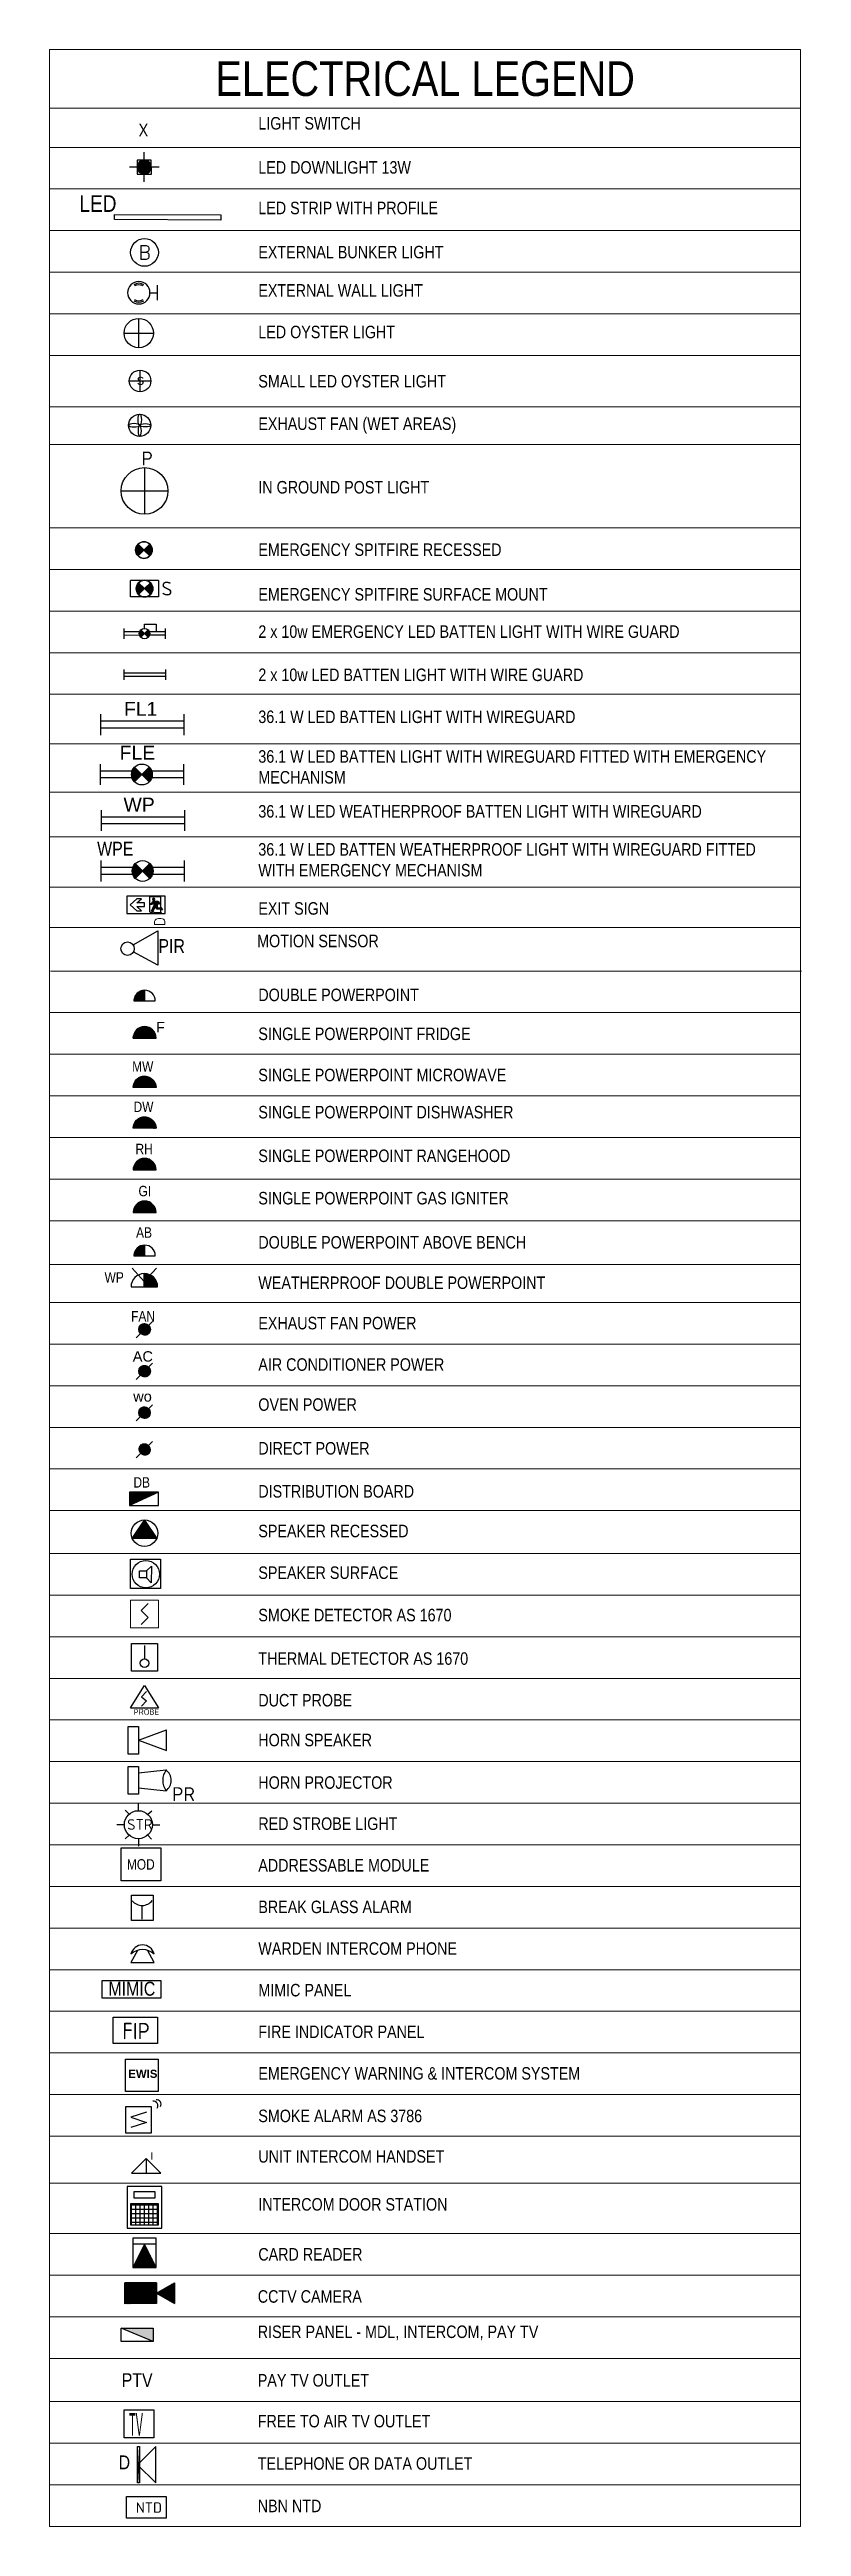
# Model space of a CAD drawing. Header units: millimetres. Extents: x 0 to 10837, y -35708 to 0.
import ezdxf
from ezdxf.enums import TextEntityAlignment as Align

# ---------------------------------------------------------------- set-up
doc = ezdxf.new("R2010")
doc.units = ezdxf.units.MM
doc.header["$LTSCALE"] = 10.4
doc.linetypes.add('STYLE_04', pattern=[0.468701, 0.312402, -0.156299])
doc.layers.get('0').update_dxf_attribs({"color": 1})
for name, color, linetype in [('E- 2X18W FLUORO', 1, 'Continuous'), ('E-2x18FLUORO', 1, 'Continuous'), ('E-DISTRIBUTION BOARD', 1, 'Continuous'), ('E-DOWNLIGHTS', 1, 'Continuous'), ('E-ELECTRICAL', 1, 'Continuous'), ('E-EM SPITFIRES', 1, 'Continuous'), ('E-FIRE', 1, 'Continuous'), ('E-LIGHT', 1, 'Continuous'), ('E-LIGHT SWITCH', 1, 'Continuous'), ('E-POWER DIRECT', 1, 'Continuous'), ('E-SEC', 1, 'Continuous'), ('E-SOCKET OUTLET', 1, 'Continuous'), ('E-SOCKET OUTLET 2', 1, 'Continuous'), ('E-TEXT', 7, 'Continuous'), ('E-WALL LIGHTS & BUNKERS', 1, 'Continuous'), ('Exhaust Fan', 1, 'Continuous'), ('INCAND_LIGHT', 1, 'Continuous'), ('L-36 FLUORESCENT', 1, 'Continuous'), ('L-exit sign', 1, 'Continuous'), ('L-LED down light', 1, 'Continuous'), ('L-Led Strip light', 1, 'STYLE_04'), ('L-SENSOR', 1, 'Continuous'), ('L-WALL LIGHT', 1, 'Continuous'), ('NBN', 1, 'Continuous'), ('P-PHONE', 1, 'Continuous'), ('P-TV-OUTLET', 1, 'Continuous'), ('Smoke DW', 1, 'Continuous'), ('XREF BUILDING C LEVEL 4$0$INTERCOM', 1, 'Continuous')]:
    doc.layers.add(name, color=color, linetype=linetype)
doc.layers.add('L-LEGEND', color=7, linetype='Continuous', lineweight=0)
doc.layers.add('TXT-25', color=1, linetype='Continuous', lineweight=0)
doc.styles.add('ARIAL', font='arial.ttf', dxfattribs={"height": 250})
doc.styles.add('Arial_B', font='arialbd.ttf', dxfattribs={"height": 608.853721})
doc.styles.add('DINS', font='fast.shx', dxfattribs={"bigfont": 'subs.shx'})
doc.styles.add('ISO', font='isocp2.shx')
doc.styles.add('miso', font='isocpeur.ttf')
doc.styles.add('RomanS', font='romans.shx')
doc.styles.add('simplex', font='simplex_.ttf', dxfattribs={"width": 0.9, "height": 400})
doc.styles.get("Standard").update_dxf_attribs({"font": 'swissc.ttf'})
doc.styles.add('X_SK01-RetailSpace-16.07.04$0$arial narrow', font='ARIALN.TTF')
doc.styles.add('X_TITLE BLOCK$0$Style-Arial', font='arial.ttf')
doc.styles.add('XREF BUILDING C LEVEL 4$0$Standard', font='txt_____.ttf')
doc.styles.add('Xref level 7$0$ARIAL', font='arial.ttf', dxfattribs={"height": 250})

msp = doc.modelspace()

# ---------------------------------------------------------------- texts
at = {"layer": 'E-DISTRIBUTION BOARD', "color": 1, "true_color": 0xff0a0a}
msp.add_text('DB', height=150, dxfattribs=at).set_placement((1209, -20731))
at = {"layer": 'E-FIRE', "color": 1, "true_color": 0xff0a0a, "insert": (849, -27856), "char_height": 200, "attachment_point": 1}
msp.add_mtext_dynamic_manual_height_columns('MIMIC', width=706.4, gutter_width=1000, heights=[0], dxfattribs=at)
at = {"layer": 'E-LIGHT SWITCH', "color": 1, "linetype": 'Continuous', "true_color": 0xff0a0a}
msp.add_text('X', height=182, dxfattribs=at).set_placement((1283, -1253))
at = {"layer": 'E-POWER DIRECT', "color": 1, "true_color": 0xff0a0a}
msp.add_text('FAN', height=150, dxfattribs=at).set_placement((1176, -18337))
at = {"layer": 'E-SOCKET OUTLET 2', "color": 1, "true_color": 0xff0a0a}
for s, p in [('MW', (1191, -14735)), ('DW', (1211, -15317)), ('RH', (1239, -15925)), ('GI', (1282, -16531)), ('AB', (1247, -17129)), ('WP', (793, -17776))]:
    msp.add_text(s, height=150, dxfattribs=at).set_placement(p)
at = {"layer": 'E-TEXT'}
for s, width, insert, char_height, attachment_point in [('ELECTRICAL LEGEND', 8737.73, (5413, -423), 500, 5), ('LIGHT SWITCH', 4219.95, (3009, -973), 180, 1), ('LED DOWNLIGHT 13W', 4219.95, (3009, -1609), 180, 1), ('LED STRIP WITH PROFILE', 4219.95, (3009, -2194), 180, 1), ('EXTERNAL BUNKER LIGHT', 4219.95, (3009, -2830), 180, 1), ('EXTERNAL WALL LIGHT', 4219.95, (3009, -3382), 180, 1), ('LED OYSTER LIGHT', 4219.95, (3009, -3982), 180, 1), ('SMALL LED OYSTER LIGHT', 4219.95, (3009, -4692), 180, 1), ('EXHAUST FAN (WET AREAS)', 4219.95, (3009, -5304), 180, 1), ('IN GROUND POST LIGHT', 4219.95, (3009, -6220), 180, 1), ('EMERGENCY SPITFIRE RECESSED', 4219.95, (3009, -7120), 180, 1), ('EMERGENCY SPITFIRE SURFACE MOUNT', 4977.89, (3009, -7764), 180, 1), ('2 x 10w EMERGENCY LED BATTEN LIGHT WITH WIRE GUARD', 8212.93, (3009, -8301), 180, 1), ('2 x 10w LED BATTEN LIGHT WITH WIRE GUARD', 6460.1, (3009, -8924), 180, 1), ('36.1 W LED BATTEN LIGHT WITH WIREGUARD', 8851.84, (3009, -9529), 180, 1), ('36.1 W LED BATTEN LIGHT WITH WIREGUARD FITTED WITH EMERGENCY MECHANISM', 8022.34, (3009, -10101), 180, 1), ('36.1 W LED WEATHERPROOF BATTEN LIGHT WITH WIREGUARD', 8851.84, (3009, -10892), 180, 1), ('36.1 W LED BATTEN WEATHERPROOF LIGHT WITH WIREGUARD FITTED WITH EMERGENCY MECHANISM', 7698.34, (3009, -11441), 180, 1), ('EXIT SIGN', 4219.95, (3009, -12292), 180, 1), ('MOTION SENSOR', 4219.95, (2992, -12761), 180, 1), ('DOUBLE POWERPOINT', 4219.95, (3009, -13538), 180, 1), ('SINGLE POWERPOINT FRIDGE', 4219.95, (3009, -14100), 180, 1), ('SINGLE POWERPOINT MICROWAVE', 4219.95, (3009, -14693), 180, 1), ('SINGLE POWERPOINT DISHWASHER', 4219.95, (3009, -15229), 180, 1), ('SINGLE POWERPOINT RANGEHOOD', 4219.95, (3009, -15858), 180, 1), ('SINGLE POWERPOINT GAS IGNITER', 4219.95, (3009, -16469), 180, 1), ('DOUBLE POWERPOINT ABOVE BENCH', 4899.21, (3009, -17105), 180, 1), ('WEATHERPROOF DOUBLE POWERPOINT ', 4899.21, (3009, -17688), 180, 1), ('EXHAUST FAN POWER', 4899.21, (3009, -18270), 180, 1), ('AIR CONDITIONER POWER', 4899.21, (3009, -18867), 180, 1), ('OVEN POWER', 4899.21, (3009, -19444), 180, 1), ('DIRECT POWER', 4899.21, (3009, -20075), 180, 1), ('DISTRIBUTION BOARD', 4899.21, (3009, -20695), 180, 1), ('SPEAKER RECESSED', 4899.21, (3009, -21267), 180, 1), ('SPEAKER SURFACE', 4899.21, (3009, -21868), 180, 1), ('SMOKE DETECTOR AS 1670', 4899.21, (3009, -22479), 180, 1), ('THERMAL DETECTOR AS 1670', 4899.21, (3009, -23106), 180, 1), ('DUCT PROBE', 4899.21, (3009, -23706), 180, 1), ('HORN SPEAKER', 4899.21, (3009, -24280), 180, 1), ('HORN PROJECTOR', 4899.21, (3009, -24893), 180, 1), ('RED STROBE LIGHT', 4899.21, (3009, -25486), 180, 1), ('ADDRESSABLE MODULE', 4899.21, (3009, -26086), 180, 1), ('BREAK GLASS ALARM', 4899.21, (3009, -26686), 180, 1), ('WARDEN INTERCOM PHONE', 4899.21, (3009, -27286), 180, 1), ('MIMIC PANEL', 4899.21, (3009, -27886), 180, 1), ('FIRE INDICATOR PANEL', 4899.21, (3009, -28486), 180, 1), ('EMERGENCY WARNING & INTERCOM SYSTEM', 6309.02, (3009, -29086), 180, 1), ('SMOKE ALARM AS 3786', 4899.21, (3009, -29699), 180, 1), ('UNIT INTERCOM HANDSET', 4899.21, (3009, -30283), 180, 1), ('INTERCOM DOOR STATION', 4899.21, (3009, -30974), 180, 1), ('CARD READER', 4899.21, (3009, -31694), 180, 1), ('CCTV CAMERA', 4899.21, (3001, -32302), 180, 1), ('RISER PANEL - MDL, INTERCOM, PAY TV', 5350.19, (3001, -32811), 180, 1), ('PAY TV OUTLET', 7805.44, (3001, -33511), 180, 1), ('FREE TO AIR TV OUTLET', 7040.28, (3001, -34099), 180, 1), ('TELEPHONE OR DATA OUTLET', 7040.28, (3001, -34710), 180, 1), ('NBN NTD', 7040.28, (3001, -35322), 180, 1)]:
    msp.add_mtext_dynamic_manual_height_columns(s, width=width, gutter_width=1000, heights=[0], dxfattribs=dict(at, insert=insert, char_height=char_height, attachment_point=attachment_point))
at = {"layer": 'L-36 FLUORESCENT', "color": 1, "ltscale": 0.5, "true_color": 0xff0a0a, "insert": (686, -11421), "char_height": 200, "attachment_point": 1}
msp.add_mtext_dynamic_manual_height_columns('WPE', width=20.05, gutter_width=1250, heights=[0], dxfattribs=at)
at = {"layer": 'L-Led Strip light', "color": 1, "true_color": 0xff0a0a}
msp.add_text('LED', height=240, dxfattribs=at).set_placement((430, -2341, -2635))
at = {"layer": 'P-PHONE', "color": 1, "true_color": 0xff0a0a}
msp.add_text('D', height=200, dxfattribs=at).set_placement((996, -34884))
at = {"layer": 'P-TV-OUTLET', "color": 1, "linetype": 'Continuous', "true_color": 0xff0a0a}
msp.add_text('PTV', height=200, dxfattribs=at).set_placement((1040, -33698))
at = {"layer": 'TXT-25', "color": 1, "ltscale": 0.5, "true_color": 0xff0a0a}
msp.add_text('PIR', height=200, dxfattribs=at).set_placement((1569, -12824), align=Align.TOP_LEFT)

# ---------------------------------------------------------------- blocks, each defined once
blk = doc.blocks.new('DL')
at = {"color": 0, "linetype": 'ByBlock'}
blk.add_circle((0.793, 2.17), 2, dxfattribs=at)
at = {"color": 0, "linetype": 'ByBlock', "style": 'simplex'}
blk.add_attdef('B', text='', height=2, dxfattribs=at).set_placement((0.793, 2.17), align=Align.MIDDLE)
blk = doc.blocks.new('EMERG')
h = blk.add_hatch(color=0)
edge = h.paths.add_edge_path()
edge.add_arc((0, 0), 200, 135, 225)
edge.add_line((-141, -141), (0, 0))
edge.add_line((0, 0), (-141, 141))
edge = h.paths.add_edge_path()
edge.add_arc((0, 0), 200, 315, 405)
edge.add_line((141, 141), (0, 0))
edge.add_line((0, 0), (141, -141))
h = blk.add_hatch(color=0)
edge = h.paths.add_edge_path()
edge.add_arc((0, 0), 200, 315, 405)
edge.add_line((141, 141), (0, 0))
edge.add_line((0, 0), (141, -141))
at = {"color": 0}
for p, q in [((-141, 141), (0, 0)), ((0, 0), (141, 141)), ((0, 0), (141, -141)), ((-141, -141), (0, 0))]:
    blk.add_line(p, q, dxfattribs=at)
for start, end in [(135, 225), (45, 135), (315, 45), (225, 315)]:
    blk.add_arc((0, 0), 200, start, end, dxfattribs=at)
blk = doc.blocks.new('Emerg_spitfire')
at = {"color": 0, "linetype": 'ByBlock'}
for p, q in [((-1.41, -1.41), (1.41, 1.41)), ((-1.41, 1.41), (1.41, -1.41))]:
    blk.add_line(p, q, dxfattribs=at)
blk.add_circle((0, 0), 2, dxfattribs=at)
at = {"color": 0, "linetype": 'ByBlock', "xscale": 0.01, "yscale": 0.01, "zscale": 0.01}
blk.add_blockref('EMERG', (0, 0), dxfattribs=at)
blk = doc.blocks.new('bollard light')
at = {"color": 0, "lineweight": -2}
for p, q in [((-188078, -138029), (-188078, -138703)), ((-188415, -138366), (-187741, -138366))]:
    blk.add_line(p, q, dxfattribs=at)
blk.add_circle((-188078, -138366), 337, dxfattribs=at)
at = {"color": 0, "lineweight": -2, "insert": (-188122, -137798), "char_height": 200, "attachment_point": 1, "style": 'miso'}
blk.add_mtext_dynamic_manual_height_columns('P', width=200, gutter_width=62.8, heights=[0], dxfattribs=at)
blk = doc.blocks.new('T')
at = {"color": 0, "linetype": 'ByBlock', "lineweight": -2}
blk.add_blockref('bollard light', (188166, 138348), dxfattribs=at)
blk = doc.blocks.new('smoke detector')
at = {"color": 0, "linetype": 'ByBlock', "lineweight": 18}
for p, q in [((-26065, -1890), (-25665, -1890)), ((-26065, -1890), (-26065, -2290)), ((-25815, -1940), (-25915, -2040)), ((-25815, -2140), (-25915, -2040)), ((-25915, -2240), (-25815, -2140)), ((-25665, -2290), (-25665, -1890)), ((-25665, -2290), (-26065, -2290))]:
    blk.add_line(p, q, dxfattribs=at)
blk = doc.blocks.new('SP3')
at = {"color": 0, "linetype": 'ByBlock'}
for p, q in [((0, -2), (0, 2)), ((0, 2), (1.5, 2)), ((1.5, 2), (1.5, -2)), ((1.5, 0), (5.5, 1.5)), ((1.5, 0), (5.5, -1.5)), ((5.5, -1.5), (5.5, 1.5)), ((1.5, -2), (0, -2))]:
    blk.add_line(p, q, dxfattribs=at)
at = {"color": 0, "linetype": 'ByBlock', "style": 'ISO'}
blk.add_attdef('SPEAKER3', (7.05, -1.21), '', height=2.5, dxfattribs=at)
blk = doc.blocks.new('GPO')
at = {"linetype": 'ByBlock', "ltscale": 100}
h = blk.add_hatch(dxfattribs=at)
h.set_pattern_fill('ANSI36', color=0, scale=50, style=0)
h.set_pattern_definition([(45, (0, 0), (3.314563, 12.1533978), [15.625, -3.125, 0, -3.125])])
h.paths.add_polyline_path([(6470, 44203), (6470, 43903), (6770, 43903, 0.414214)])
at = {"color": 0, "linetype": 'ByBlock', "ltscale": 100}
for p, q in [((6470, 44203), (6470, 43603)), ((6470, 43903), (6770, 43903)), ((6770, 43903), (6470, 43903))]:
    blk.add_line(p, q, dxfattribs=at)
blk.add_arc((6470, 43903), 300, 270, 90, dxfattribs=at)
blk = doc.blocks.new('OUT')
at = {"linetype": 'ByBlock'}
h = blk.add_hatch(dxfattribs=at)
h.set_pattern_fill('ANSI31', color=0, scale=10, style=0)
h.set_pattern_definition([(45, (0, 0), (-0.883883476, 0.883883476), [])])
h.paths.add_polyline_path([(5656, 41271, 1), (5322, 41271, 1)])
at = {"color": 0, "linetype": 'ByBlock'}
blk.add_line((5720, 41502), (5245, 41027), dxfattribs=at)
blk.add_circle((5489, 41271), 167, dxfattribs=at)
blk = doc.blocks.new('OVEN')
at = {"color": 0, "linetype": 'ByBlock', "xscale": 0.4944548890925944, "yscale": 0.4944548890925944, "zscale": 0.4944548890925944}
blk.add_blockref('OUT', (72711, -4659), dxfattribs=at)
at = {"color": 0, "linetype": 'ByBlock', "style": 'Xref level 7$0$ARIAL'}
blk.add_text('wo', height=150, dxfattribs=at).set_placement((75262, 15906))
blk = doc.blocks.new('S GPO')
at = {"linetype": 'ByBlock'}
h = blk.add_hatch(dxfattribs=at)
h.set_pattern_fill('ANSI31', color=0, scale=0.072907, angle=90, style=0)
h.set_pattern_definition([(135, (342.6813375, -15.992703), (-0.00644411767, -0.00644411767), [])])
h.paths.add_polyline_path([(2.19, 0, 1), (-2.19, 0)])
at = {"color": 0, "linetype": 'ByBlock'}
blk.add_line((-2.19, 0), (2.19, 0), dxfattribs=at)
blk.add_arc((0, 0), 2.19, 0, 180, dxfattribs=at)
blk = doc.blocks.new('FRIDGE PP')
at = {"color": 0, "linetype": 'ByBlock', "xscale": 75, "yscale": 75, "zscale": 75}
blk.add_blockref('S GPO', (75437, 14688), dxfattribs=at)
at = {"color": 0, "linetype": 'ByBlock', "style": 'Xref level 7$0$ARIAL'}
blk.add_text('F', height=150, dxfattribs=at).set_placement((75601, 14769))
blk = doc.blocks.new('*X10')
at = {"color": 0, "linetype": 'Continuous'}
for p, q in [((53299.6875, 14187.5), (53700.3125, 14187.5)), ((53299.6875, 14125), (53700.3125, 14125)), ((53299.6875, 14062.5), (53700.3125, 14062.5)), ((53299.6875, 14000), (53700.3125, 14000)), ((53299.6875, 13937.5), (53700.3125, 13937.5)), ((53312.5, 13899.375), (53312.5, 14200)), ((53375, 13899.375), (53375, 14200)), ((53437.5, 13899.375), (53437.5, 14200)), ((53500, 13899.375), (53500, 14200)), ((53562.5, 13899.375), (53562.5, 14200)), ((53625, 13899.375), (53625, 14200)), ((53687.5, 13899.375), (53687.5, 14200))]:
    blk.add_line(p, q, dxfattribs=at)
blk = doc.blocks.new('ACINT')
at = {"color": 0, "linetype": 'ByBlock', "lineweight": -2}
for points in [[(-2.5, 0), (2.5, 0), (2.5, 6), (-2.5, 6)], [(1.5, 5.3), (1.5, 4.3), (-1.5, 4.3), (-1.5, 5.3)], [(-2, 3.5), (-2, 0.49), (2, 0.49), (2, 3.5)]]:
    blk.add_lwpolyline(points, close=True, dxfattribs=at)
at = {"color": 0, "linetype": 'ByBlock', "lineweight": -2, "xscale": 0.01, "yscale": 0.01, "zscale": 0.01}
blk.add_blockref('*X10', (-535, -138.5), dxfattribs=at)
at = {"color": 0, "linetype": 'ByBlock', "lineweight": -2, "style": 'ISO'}
blk.add_attdef('CARD-SPEAKER', (4.2, -0.08), '', height=2.5, dxfattribs=at)
blk = doc.blocks.new('CARD')
at = {"linetype": 'ByBlock', "lineweight": -2}
h = blk.add_hatch(dxfattribs=at)
h.set_pattern_fill('ANSI31', color=0, style=0)
h.set_pattern_definition([(45, (-160.63226, -612.8368), (-0.088388348, 0.088388348), [])])
h.paths.add_polyline_path([(4.2, 1.68), (0.84, 0), (4.2, -1.68)])
at = {"color": 0, "linetype": 'ByBlock', "lineweight": -2}
for p, q in [((4.2, 1.68), (0.84, 0)), ((0.84, 1.68), (0.84, -1.68)), ((0.84, 0), (4.2, -1.68))]:
    blk.add_line(p, q, dxfattribs=at)
blk.add_lwpolyline([(4.2, 1.68), (0, 1.68), (0, -1.68), (4.2, -1.68)], close=True, dxfattribs=at)
blk.add_attdef('CARD-KEY', (6.46, -1.57), '', height=2.5, dxfattribs=at)
blk = doc.blocks.new('STROBE')
at = {"color": 0, "linetype": 'ByBlock'}
for p, q in [((75332, 18901), (75297, 18939)), ((75420, 18935), (75420, 19005)), ((75509, 18901), (75547, 18935)), ((75288, 18803), (75218, 18803)), ((75332, 18705), (75294, 18670)), ((75420, 18671), (75420, 18601)), ((75543, 18667), (75509, 18705)), ((75552, 18803), (75622, 18803))]:
    blk.add_line(p, q, dxfattribs=at)
blk.add_circle((75420, 18803), 132, dxfattribs=at)
at = {"color": 0, "linetype": 'ByBlock', "insert": (75314, 18855), "char_height": 100, "attachment_point": 1, "style": 'miso'}
blk.add_mtext_dynamic_manual_height_columns('STR', width=187.49, gutter_width=1000, heights=[0], dxfattribs=at)
blk = doc.blocks.new('AC POWER 2')
at = {"linetype": 'ByBlock'}
h = blk.add_hatch(dxfattribs=at)
h.set_pattern_fill('ANSI31', color=0, scale=4.944549, style=0)
h.set_pattern_definition([(45, (72481.2447, 18435.7201), (-0.437040506, 0.437040506), [])])
h.paths.add_polyline_path([(75278, 38842, 1), (75113, 38842, 1)])
at = {"color": 0, "linetype": 'ByBlock'}
blk.add_line((75310, 38957), (75075, 38722), dxfattribs=at)
blk.add_circle((75195, 38842), 82.6, dxfattribs=at)
at = {"color": 0, "linetype": 'ByBlock', "style": 'Xref level 7$0$ARIAL'}
blk.add_text('AC', height=150, dxfattribs=at).set_placement((75024, 38980))
blk = doc.blocks.new('PROJECTOR HORN')
at = {"color": 0, "linetype": 'ByBlock'}
for p, q in [((74956, 32361), (74956, 32761)), ((74956, 32761), (75106, 32761)), ((75106, 32761), (75106, 32361)), ((75106, 32671), (75506, 32711)), ((75106, 32361), (74956, 32361)), ((75106, 32453), (75506, 32411))]:
    blk.add_line(p, q, dxfattribs=at)
for centre, radius, start, end in [((75713, 32561), 256, 144.0927, 215.9073), ((75384, 32561), 193, 309.1432, 50.8568)]:
    blk.add_arc(centre, radius, start, end, dxfattribs=at)
at = {"color": 0, "linetype": 'ByBlock', "insert": (75590, 32463), "char_height": 200, "attachment_point": 1, "style": 'miso'}
blk.add_mtext_dynamic_manual_height_columns('PR', width=411.29, gutter_width=1000, heights=[0], dxfattribs=at)
blk = doc.blocks.new('FIRE2')
at = {"color": 0}
for p, q in [((258217, 20906), (257717, 20906)), ((257717, 20906), (257717, 20406)), ((258117, 20806), (257817, 20706)), ((257817, 20706), (258117, 20606)), ((258117, 20606), (257817, 20506)), ((258217, 20406), (258217, 20906)), ((257717, 20406), (258217, 20406))]:
    blk.add_line(p, q, dxfattribs=at)
blk = doc.blocks.new('SMOKE ALARM')
at = {"color": 0, "linetype": 'ByBlock'}
for centre in [(87888, 43969), (87949, 43997)]:
    blk.add_arc(centre, 86.3, 328.5022, 97.0372, dxfattribs=at)
blk.add_blockref('FIRE2', (-170364, 23042), dxfattribs=at)
blk = doc.blocks.new('CTV')
at = {"linetype": 'ByBlock', "lineweight": -2}
h = blk.add_hatch(dxfattribs=at)
h.set_pattern_fill('ANSI31', color=0, style=0)
h.set_pattern_definition([(45, (-157.65735, -620.1765), (-0.088388348, 0.088388348), [])])
h.paths.add_polyline_path([(4.57, 1.5), (0, 1.5), (0, -1.5), (4.57, -1.5)])
h.paths.add_polyline_path([(4.57, 0), (7.17, 1.5), (7.17, -1.5)])
at = {"color": 0, "linetype": 'ByBlock', "lineweight": -2}
for p, q in [((4.57, 1.5), (0, 1.5)), ((0, -1.5), (0, 1.5)), ((4.57, 1.5), (4.57, -1.5)), ((4.57, 0), (7.17, 1.5)), ((7.17, 1.5), (7.17, -1.5)), ((4.57, -1.5), (0, -1.5)), ((4.57, 0), (7.17, -1.5))]:
    blk.add_line(p, q, dxfattribs=at)
blk.add_attdef('CIRCUIT-TV', (9.43, -1.42), '', height=2.5, dxfattribs=at)
blk = doc.blocks.new('COMS PANELS')
at = {"linetype": 'ByBlock', "lineweight": -2}
h = blk.add_hatch(color=0, dxfattribs=at)
h.dxf.hatch_style = 1
h.paths.add_polyline_path([(-162849, -143080), (-163041, -143539), (-162849, -143539)])
at = {"color": 0, "linetype": 'ByBlock', "lineweight": -2}
blk.add_line((-163041, -143539), (-162849, -143080), dxfattribs=at)
blk.add_lwpolyline([(-163041, -143080), (-162849, -143080), (-162849, -143539), (-163041, -143539)], close=True, dxfattribs=at)
blk = doc.blocks.new('LIGHT-07')
at = {"color": 0, "linetype": 'ByBlock'}
for p, q in [((1.62, 0), (2.69, 0)), ((2.69, -1.08), (2.69, 1.08))]:
    blk.add_line(p, q, dxfattribs=at)
at = {"color": 0, "linetype": 'ByBlock', "ltscale": 0.5}
for radius, start, end in [(1.36, 57.7097, 122.2903), (1.16, 57.7097, 122.2903), (1.36, 237.7097, 302.2903), (1.16, 237.7097, 302.2903)]:
    blk.add_arc((0, 0), radius, start, end, dxfattribs=at)
at = {"color": 0, "linetype": 'ByBlock'}
blk.add_ellipse((0, 0), major_axis=(-1.14, 1.14), ratio=1, start_param=-0.785398, end_param=5.497787, dxfattribs=at)
at = {"color": 0, "linetype": 'ByBlock', "style": 'RomanS'}
for tag, height, p in [('DESCRIPTION1', 2.16, (17.13, 0.22)), ('DESCRIPTION2', 2.16, (20.63, 0.3)), ('ELEVATION', 1.62, (7.8, 0.14)), ('LOCATION', 1.62, (10.5, 0.14)), ('CICUITNO', 2.16, (13.64, 0.14)), ('TYPE', 1.62, (5.11, 0.14))]:
    blk.add_attdef(tag, text='', height=height, rotation=90, dxfattribs=at).set_placement(p, align=Align.MIDDLE_CENTER)
blk = doc.blocks.new('TT')
at = {"color": 0, "linetype": 'ByBlock'}
blk.add_circle((160, 160), 160, dxfattribs=at)
at = {"color": 0, "linetype": 'ByBlock', "extrusion": (0, 0, -1)}
for centre, major_axis in [((80, 160), (80, 0)), ((160, 80), (0, 80))]:
    blk.add_ellipse(centre, major_axis=major_axis, ratio=0.302819, dxfattribs=at)
at = {"color": 0, "linetype": 'ByBlock'}
for centre, major_axis in [((160, 240), (0, -80)), ((240, 160), (-80, 0))]:
    blk.add_ellipse(centre, major_axis=major_axis, ratio=0.302819, dxfattribs=at)
blk = doc.blocks.new('Exit_D1')
at = {"linetype": 'ByBlock'}
h = blk.add_hatch(color=0, dxfattribs=at)
h.dxf.hatch_style = 1
h.paths.add_polyline_path([(159, -225), (173, -245, 0.233953), (181, -248), (210, -248), (210, -234), (191, -234, -0.230274), (181, -229), (165, -210, 0.230274), (145, -200), (105, -200, 0.258868), (83, -212), (69, -234, 0.996114), (81, -243), (96, -220, -0.258868), (106, -214), (122, -214), (104, -249, 0.104075), (102, -255), (100, -290, -0.395094), (90, -300), (54, -300, 0.232033), (35, -318), (103, -318, 0.383432), (118, -304), (122, -266), (160, -340, 0.278911), (174, -348), (186, -348), (145, -262, -0.225674), (145, -254)])
h.paths.add_polyline_path([(138, -176, 1), (171, -176, 1)])
at = {"color": 0, "linetype": 'ByBlock'}
for points in [[(-11, -129), (539, -129), (539, -379), (-11, -379)], [(326, -167), (393, -167), (489, -254), (393, -341), (326, -341), (393, -281), (283, -281), (283, -227), (393, -227)]]:
    blk.add_lwpolyline(points, close=True, dxfattribs=at)
for points in [[(25, -325), (54, -325), (54, -357), (39, -372), (142, -372), (156, -360, -0.187714), (167, -355), (184, -355), (168, -371), (195, -371), (210, -355), (210, -137), (54, -137), (54, -291)], [(69, -234, 0.991944), (81, -243), (96, -220, -0.258868), (106, -214), (122, -214), (104, -249, 0.104075), (102, -255), (100, -290, -0.395094), (90, -300), (54, -300, 0.232033), (35, -318), (103, -318, 0.383432), (118, -304), (122, -266), (160, -340, 0.278911), (174, -348), (186, -348), (145, -262, -0.225674), (145, -254), (159, -225), (173, -245, 0.233953), (181, -248), (210, -248), (210, -234), (191, -234, -0.230274), (181, -229), (165, -210, 0.230274), (145, -200), (105, -200, 0.258868), (83, -212), (69, -234)]]:
    blk.add_lwpolyline(points, format="xyb", dxfattribs=at)
blk.add_circle((154, -176), 16.8, dxfattribs=at)
blk.add_arc((63, -328), 37.9, 103.1766, 175.041, dxfattribs=at)
at = {"color": 0, "linetype": 'ByBlock', "style": 'RomanS', "flags": 1}
blk.add_attdef('COMMENTS_(INVISIBLE)', text='', height=150, dxfattribs=at).set_placement((398, 1042), align=Align.MIDDLE_CENTER)
at = {"color": 0, "linetype": 'ByBlock', "style": 'RomanS'}
for tag, p in [('OTHER_2', (398, 722)), ('OTHER_1', (398, 402)), ('SINGLE_SIDED_EXIT', (398, 82))]:
    blk.add_attdef(tag, text='', height=150, dxfattribs=at).set_placement(p, align=Align.MIDDLE_CENTER)
blk = doc.blocks.new('MODULE')
at = {"color": 0, "linetype": 'ByBlock', "ltscale": 0.5}
blk.add_lwpolyline([(-7565, 21568), (-6994, 21568), (-6994, 21094), (-7565, 21094)], close=True, dxfattribs=at)
at = {"color": 0, "linetype": 'ByBlock', "ltscale": 0.5, "insert": (-7284, 21406), "char_height": 150, "attachment_point": 2, "style": 'X_SK01-RetailSpace-16.07.04$0$arial narrow'}
blk.add_mtext_dynamic_manual_height_columns('MOD ', width=647, gutter_width=750, heights=[0], dxfattribs=at)
blk = doc.blocks.new('WIP AS1670')
at = {"color": 0, "linetype": 'ByBlock', "ltscale": 0.5}
for p, q in [((-139726, -67081), (-139823, -67254)), ((-139484, -67254), (-139581, -67080)), ((-139823, -67254), (-139484, -67254))]:
    blk.add_line(p, q, dxfattribs=at)
for centre, radius, start, end in [((-139652, -67177), 174, 14.5387, 165.7546), ((-139652, -67323), 253, 48.3528, 131.9404)]:
    blk.add_arc(centre, radius, start, end, dxfattribs=at)
blk = doc.blocks.new('Recessed Speaker')
at = {"color": 0, "ltscale": 0.5}
for p, q in [((82327, 18323), (82398, 18393)), ((82396, 18153), (82327, 18222)), ((82396, 18392), (82396, 18153))]:
    blk.add_line(p, q, dxfattribs=at)
blk.add_lwpolyline([(82224, 18323), (82327, 18323), (82327, 18222), (82224, 18222)], close=True, dxfattribs=at)
blk.add_circle((82316, 18277), 196, dxfattribs=at)
blk = doc.blocks.new('Surface mounted Spkr')
at = {"color": 0, "linetype": 'ByBlock', "ltscale": 0.5}
blk.add_lwpolyline([(81471, 12836), (81903, 12836), (81903, 12411), (81471, 12411)], close=True, dxfattribs=at)
at = {"color": 0, "linetype": 'ByBlock', "rotation": 359.6227987592029}
blk.add_blockref('Recessed Speaker', (-745, -5116), dxfattribs=at)
blk = doc.blocks.new('DUCT PROBE')
at = {"color": 0, "linetype": 'ByBlock', "ltscale": 0.5}
for p, q in [((-78559, -17612), (-78359, -17292)), ((-78330, -17377), (-78403, -17457)), ((-78403, -17457), (-78330, -17512)), ((-78359, -17292), (-78159, -17612)), ((-78559, -17612), (-78159, -17612)), ((-78330, -17512), (-78403, -17592))]:
    blk.add_line(p, q, dxfattribs=at)
at = {"color": 0, "linetype": 'ByBlock', "ltscale": 0.5, "insert": (-78516, -17634), "char_height": 80, "attachment_point": 1}
blk.add_mtext_dynamic_manual_height_columns('PROBE', width=122, gutter_width=750, heights=[0], dxfattribs=at)
blk = doc.blocks.new('EWIS')
at = {"color": 0, "linetype": 'ByBlock'}
for p, q in [((188625, 15515), (189225, 15515)), ((188625, 14915), (188625, 15515)), ((189225, 15515), (189225, 14915)), ((189225, 14915), (188625, 14915))]:
    blk.add_line(p, q, dxfattribs=at)
at = {"color": 0, "linetype": 'ByBlock', "insert": (188676, 15318), "char_height": 150, "attachment_point": 1, "style": 'Arial_B'}
blk.add_mtext_dynamic_manual_height_columns('EWIS', width=868.34, gutter_width=1, heights=[0], dxfattribs=at)
blk = doc.blocks.new('FIP')
at = {"color": 0, "linetype": 'ByBlock', "ltscale": 0.5}
blk.add_lwpolyline([(-3.98, 4.78), (4.14, 4.78), (4.14, 0), (-3.98, 0)], close=True, dxfattribs=at)
at = {"color": 0, "linetype": 'ByBlock', "ltscale": 0.5, "insert": (-2.27, 3.76), "char_height": 3, "attachment_point": 1, "style": 'DINS'}
blk.add_mtext_dynamic_manual_height_columns('{\\Fiso|c0;FIP}', width=5.3473, gutter_width=12.5, heights=[0], dxfattribs=at)
blk = doc.blocks.new('bed')
at = {"linetype": 'ByBlock', "extrusion": (0, 0, -1)}
h = blk.add_hatch(color=0, dxfattribs=at)
edge = h.paths.add_edge_path()
edge.add_arc((11, -2), 67.5, 0, 360)
at = {"color": 0, "linetype": 'ByBlock', "extrusion": (0, 0, -1)}
blk.add_lwpolyline([(-56, 65), (79, 65), (78, -70), (-57, -70)], close=True, dxfattribs=at)
for points in [[(11, -145), (11, 140)], [(-131, -2), (154, -3)]]:
    blk.add_lwpolyline(points, dxfattribs=at)
blk.add_circle((11, -2), 67.5, dxfattribs=at)
blk = doc.blocks.new('INTERCOM')
at = {"color": 0, "linetype": 'ByBlock', "ltscale": 100}
for p, q in [((0, 2.1), (-2.1, 0)), ((-2.1, 0), (2.1, 0)), ((0, 2.1), (-0.01, 0.01)), ((2.1, 0), (0, 2.1))]:
    blk.add_line(p, q, dxfattribs=at)
at = {"color": 0, "linetype": 'ByBlock', "ltscale": 100, "style": 'XREF BUILDING C LEVEL 4$0$Standard'}
blk.add_text('I', height=1, dxfattribs=at).set_placement((0.67, 1.97))
blk = doc.blocks.new('tv')
at = {"color": 0, "linetype": 'ByBlock'}
blk.add_lwpolyline([(5412, 45948), (5625, 45948), (5625, 45748), (5412, 45748)], close=True, dxfattribs=at)
at = {"color": 0, "linetype": 'ByBlock', "width": 0.415966}
blk.add_text('TV', height=162.5, dxfattribs=at).set_placement((5447, 45924), align=Align.TOP_LEFT)
blk = doc.blocks.new('TELEPHONE')
at = {"color": 0, "linetype": 'ByBlock'}
for points in [[(319, 109), (-205, 109), (57, -153), (319, 109)], [(319, -127), (319, -153), (-205, -153), (-205, -127), (319, -127)], [(-205, -127), (319, -153)]]:
    blk.add_lwpolyline(points, dxfattribs=at)
blk = doc.blocks.new('EM SPIT SURFACE')
at = {"linetype": 'ByBlock'}
h = blk.add_hatch(color=0, dxfattribs=at)
edge = h.paths.add_edge_path()
edge.add_arc((75305, 31095), 120, 135, 225)
edge.add_line((75220, 31010), (75305, 31095))
edge.add_line((75305, 31095), (75220, 31180))
edge = h.paths.add_edge_path()
edge.add_arc((75305, 31095), 120, 315, 405)
edge.add_line((75389, 31180), (75305, 31095))
edge.add_line((75305, 31095), (75389, 31010))
h = blk.add_hatch(color=0, dxfattribs=at)
edge = h.paths.add_edge_path()
edge.add_arc((75305, 31095), 120, 315, 405)
edge.add_line((75389, 31180), (75305, 31095))
edge.add_line((75305, 31095), (75389, 31010))
at = {"color": 0, "linetype": 'ByBlock'}
for p, q in [((75505, 31214), (75105, 31214)), ((75105, 30975), (75105, 31214)), ((75220, 31180), (75305, 31095)), ((75220, 31010), (75389, 31180)), ((75220, 31180), (75389, 31010)), ((75220, 31010), (75305, 31095)), ((75305, 31095), (75389, 31180)), ((75305, 31095), (75389, 31010)), ((75505, 31214), (75505, 30975)), ((75305, 30975), (75105, 30975)), ((75505, 30975), (75305, 30975))]:
    blk.add_line(p, q, dxfattribs=at)
blk.add_circle((75305, 31095), 120, dxfattribs=at)
for start, end in [(135, 225), (45, 135), (315, 45), (225, 315)]:
    blk.add_arc((75305, 31095), 120, start, end, dxfattribs=at)
at = {"color": 0, "linetype": 'ByBlock', "insert": (75549, 31196), "char_height": 200, "attachment_point": 1, "style": 'miso'}
blk.add_mtext_dynamic_manual_height_columns('S', width=493.96, gutter_width=1000, heights=[0], dxfattribs=at)
blk = doc.blocks.new('FLUO')
at = {"color": 0, "linetype": 'ByBlock'}
for p, q in [((87854, 58126), (87854, 57976)), ((88454, 58076), (87854, 58076)), ((88454, 58026), (87854, 58026)), ((88315, 58076), (88265, 58076)), ((88315, 58026), (88265, 58026)), ((88454, 58126), (88454, 57976))]:
    blk.add_line(p, q, dxfattribs=at)
blk = doc.blocks.new('EMFLUORE')
at = {"linetype": 'ByBlock'}
h = blk.add_hatch(color=0, dxfattribs=at)
h.paths.add_polyline_path([(88199, 57198, 0.198912), (88221, 57251), (88146, 57251)])
h.paths.add_polyline_path([(88146, 57251), (88221, 57251, 0.198912), (88199, 57304)])
h.paths.add_polyline_path([(88071, 57251), (88146, 57251), (88093, 57304, 0.198912)])
h.paths.add_polyline_path([(88093, 57198), (88146, 57251), (88071, 57251, 0.198912)])
at = {"color": 0, "linetype": 'ByBlock'}
for p, q in [((87846, 57326), (87846, 57176)), ((88121, 57276), (87846, 57276)), ((88121, 57226), (87846, 57226)), ((88199, 57198), (88093, 57304)), ((88199, 57304), (88093, 57198)), ((88144, 57389), (88315, 57389)), ((88144, 57323), (88144, 57389)), ((88257, 57276), (88171, 57276)), ((88257, 57226), (88171, 57226)), ((88307, 57276), (88257, 57276)), ((88307, 57226), (88257, 57226)), ((88446, 57276), (88307, 57276)), ((88446, 57226), (88307, 57226)), ((88315, 57389), (88315, 57277)), ((88446, 57326), (88446, 57176))]:
    blk.add_line(p, q, dxfattribs=at)
blk.add_circle((88146, 57251), 75, dxfattribs=at)
blk = doc.blocks.new('E-SPEAKER')
at = {"linetype": 'ByBlock', "lineweight": -2}
h = blk.add_hatch(color=0, dxfattribs=at)
h.dxf.hatch_style = 1
h.paths.add_polyline_path([(-166342, -149284), (-165989, -149284), (-166164, -149020)])
at = {"color": 0, "linetype": 'ByBlock', "lineweight": -2}
for p, q in [((-166342, -149284), (-166164, -149020)), ((-166164, -149020), (-165989, -149284)), ((-165989, -149284), (-166342, -149284))]:
    blk.add_line(p, q, dxfattribs=at)
blk.add_circle((-166165, -149210), 191, dxfattribs=at)
blk = doc.blocks.new('thermal detector')
at = {"color": 0, "linetype": 'ByBlock', "lineweight": -2}
blk.add_line((17056, -156133), (17056, -156322), dxfattribs=at)
blk.add_lwpolyline([(16870, -156104), (17244, -156104), (17244, -156503), (16870, -156503)], close=True, dxfattribs=at)
blk.add_circle((17056, -156385), 60.8, dxfattribs=at)
blk = doc.blocks.new('DB')
at = {"color": 0, "linetype": 'ByBlock', "ltscale": 0.5}
blk.add_line((-3, -1.9), (1.18, 0), dxfattribs=at)
blk.add_lwpolyline([(-3, -1.9), (1.18, -1.9), (1.18, 0), (-3, 0)], close=True, dxfattribs=at)
blk.add_solid([(-3, -1.9), (1.18, 0), (1.18, -1.9)], dxfattribs=at)
blk = doc.blocks.new('PATCH PANEL')
at = {"color": 0, "linetype": 'ByBlock', "lineweight": -2}
blk.add_lwpolyline([(-19138, -128163), (-18565, -128163), (-18565, -128475), (-19138, -128475)], close=True, dxfattribs=at)
at = {"color": 0, "linetype": 'ByBlock', "lineweight": -2, "insert": (-19002, -128249), "char_height": 150, "attachment_point": 1, "style": 'miso'}
blk.add_mtext_dynamic_manual_height_columns('NTD', width=55.35, gutter_width=62.8, heights=[0], dxfattribs=at)
blk = doc.blocks.new('ceiling')
at = {"color": 0, "linetype": 'ByBlock', "ltscale": 0.5}
blk.add_line((-123.46, 226.26), (-123.46, 230.5), dxfattribs=at)
blk.add_lwpolyline([(-125.58, 228.38), (-121.34, 228.38)], dxfattribs=at)
at = {"color": 0, "linetype": 'ByBlock', "ltscale": 100}
blk.add_circle((-123.46, 228.38), 2.12, dxfattribs=at)
blk = doc.blocks.new('Manual Call Point')
at = {"color": 0, "linetype": 'ByBlock', "ltscale": 0.5}
blk.add_line((81672, 11758), (81672, 11957), dxfattribs=at)
blk.add_lwpolyline([(81517, 12105), (81828, 12105), (81828, 11738), (81517, 11738)], close=True, dxfattribs=at)
blk.add_arc((81670, 12143), 186, 219.9122, 322.125, dxfattribs=at)
blk = doc.blocks.new('EX-G3')
at = {"color": 0, "linetype": 'ByBlock'}
for p, q in [((-1.92, 0), (1.92, 0)), ((0, 0.77), (-1.76, 2.72)), ((0, 0.77), (1.76, 2.72)), ((0, 0), (0, 1.92)), ((0, 1.82), (0.6, 1.82)), ((0, 1.73), (0.84, 1.73)), ((0, 1.63), (1.01, 1.63)), ((0, 1.54), (1.15, 1.54)), ((0, 1.44), (1.27, 1.44)), ((0, 1.34), (1.37, 1.34)), ((0, 1.25), (1.46, 1.25)), ((0, 1.15), (1.54, 1.15)), ((0, 1.06), (1.6, 1.06)), ((0, 0.96), (1.66, 0.96)), ((0, 0.86), (1.71, 0.86)), ((0, 0.77), (1.76, 0.77)), ((0, 0.67), (1.8, 0.67)), ((0, 0.58), (1.83, 0.58)), ((0, 0.48), (1.86, 0.48)), ((0, 0.38), (1.88, 0.38)), ((0, 0.29), (1.9, 0.29)), ((0, 0.19), (1.91, 0.19)), ((0, 0.1), (1.92, 0.1))]:
    blk.add_line(p, q, dxfattribs=at)
blk.add_arc((0, 0), 1.92, 0, 180, dxfattribs=at)
at = {"color": 0, "linetype": 'ByBlock', "style": 'RomanS'}
for tag, height, p in [('MOUNTED', 1.44, (6.96, 3.96)), ('AMP', 1.44, (4.08, 2.04)), ('ELEVATION', 1.44, (0, -3.84)), ('TYPE', 1.44, (0, -1.44)), ('LOCATION', 1.44, (0, -6.24)), ('CICUITNO', 1.92, (0, -9.04)), ('DESCRIPTION1', 1.92, (0.07, -12.15)), ('DESCRIPTION2', 1.92, (0.14, -15.26))]:
    blk.add_attdef(tag, text='', height=height, dxfattribs=at).set_placement(p, align=Align.MIDDLE_CENTER)
blk = doc.blocks.new('small oyster')
at = {"color": 0, "linetype": 'ByBlock', "ltscale": 0.5}
blk.add_line((-118662, 19151), (-118662, 19462), dxfattribs=at)
blk.add_lwpolyline([(-118817, 19307), (-118506, 19307)], dxfattribs=at)
at = {"color": 0, "linetype": 'ByBlock', "ltscale": 100}
blk.add_circle((-118662, 19307), 156, dxfattribs=at)
at = {"color": 0, "linetype": 'ByBlock', "ltscale": 0.5, "insert": (-118707, 19401), "char_height": 150, "attachment_point": 1, "style": 'X_TITLE BLOCK$0$Style-Arial'}
blk.add_mtext_dynamic_manual_height_columns('s', width=300.53, gutter_width=750, heights=[0], dxfattribs=at)
blk = doc.blocks.new('FLUORES236')
at = {"color": 0}
for p, q in [((87598, 55851), (87598, 55551)), ((88798, 55751), (87598, 55751)), ((88520, 55751), (88420, 55751)), ((88798, 55851), (88798, 55551)), ((88798, 55651), (87598, 55651)), ((88520, 55651), (88420, 55651))]:
    blk.add_line(p, q, dxfattribs=at)
blk = doc.blocks.new('Fl1 fluorcsent')
at = {"color": 0, "linetype": 'ByBlock', "xscale": 0.01000000000021828, "yscale": 0.01000000000021828, "zscale": 0.01000000000021828}
blk.add_blockref('FLUORES236', (-871.5, -564.75), dxfattribs=at)
blk = doc.blocks.new('EMEFLUORES')
at = {"linetype": 'ByBlock'}
h = blk.add_hatch(color=0, dxfattribs=at)
h.paths.add_polyline_path([(88269, 54802, 0.198912), (88313, 54909), (88163, 54909)])
h.paths.add_polyline_path([(88163, 54909), (88313, 54909, 0.198912), (88269, 55015)])
h.paths.add_polyline_path([(88013, 54909), (88163, 54909), (88056, 55015, 0.198912)])
h.paths.add_polyline_path([(88056, 54802), (88163, 54909), (88013, 54909, 0.198912)])
at = {"color": 0, "linetype": 'ByBlock'}
for p, q in [((87563, 55059), (87563, 54759)), ((88269, 54802), (88056, 55015)), ((88269, 55015), (88056, 54802)), ((88763, 55059), (88763, 54759)), ((88113, 54959), (87563, 54959)), ((88113, 54859), (87563, 54859)), ((88385, 54959), (88213, 54959)), ((88385, 54859), (88213, 54859)), ((88485, 54959), (88385, 54959)), ((88485, 54859), (88385, 54859)), ((88763, 54959), (88485, 54959)), ((88763, 54859), (88485, 54859))]:
    blk.add_line(p, q, dxfattribs=at)
blk.add_circle((88163, 54909), 150, dxfattribs=at)
blk = doc.blocks.new('emergenc light')
at = {"color": 0, "linetype": 'ByBlock', "xscale": 0.01000000000021828, "yscale": 0.01000000000021828, "zscale": 0.01000000000021828}
blk.add_blockref('EMEFLUORES', (-872.84, -556.29), dxfattribs=at)
at = {"color": 0, "linetype": 'ByBlock', "ltscale": 0.5, "style": 'ARIAL'}
blk.add_attdef('----', (5.73, -3.53), '', height=3, dxfattribs=at)
blk = doc.blocks.new('WEATHERPROOF WP')
at = {"color": 0, "linetype": 'ByBlock', "xscale": 0.01000000000021828, "yscale": 0.01000000000021828, "zscale": 0.01000000000021828}
blk.add_blockref('FLUORES236', (-869.86, -563.47), dxfattribs=at)
at = {"color": 0, "linetype": 'ByBlock', "ltscale": 0.5, "insert": (9.34, -3.17), "char_height": 2, "attachment_point": 1, "style": 'ARIAL'}
blk.add_mtext_dynamic_manual_height_columns('WP', width=9.5753, gutter_width=1250, heights=[0], dxfattribs=at)
blk = doc.blocks.new('SEN')
at = {"color": 0, "linetype": 'ByBlock'}
blk.add_lwpolyline([(0.83, 0.53), (4.35, 2.57), (4.35, -2.4), (0.79, -0.44)], dxfattribs=at)
blk.add_circle((0, 0), 0.962, dxfattribs=at)

# ---------------------------------------------------------------- hatches: boundary and pattern name
at = {"layer": 'E-POWER DIRECT', "linetype": 'Continuous', "true_color": 0xff0a0a}
h = msp.add_hatch(dxfattribs=at)
h.set_pattern_fill('ANSI31', color=1, scale=4.944549, style=0)
h.set_pattern_definition([(45, (-1343.9642, -40587.5234), (-0.437040506, 0.437040506), [])])
h.paths.add_polyline_path([(1453, -20181, 1), (1288, -20181, 1)])

# ---------------------------------------------------------------- linework, layer by layer
at = {"layer": 'E-FIRE', "color": 1, "true_color": 0xff0a0a}
msp.add_lwpolyline([(759, -27838), (1605, -27838), (1605, -28091), (759, -28091)], close=True, dxfattribs=at)
at = {"layer": 'E-POWER DIRECT', "color": 1, "linetype": 'Continuous', "true_color": 0xff0a0a}
msp.add_line((1485, -20067), (1249, -20301), dxfattribs=at)
at = {"layer": 'L-Led Strip light', "color": 1, "linetype": 'ByBlock', "true_color": 0xff0a0a}
msp.add_lwpolyline([(936, -2378), (2468, -2384), (2468, -2458), (936, -2452)], close=True, dxfattribs=at)
at = {"layer": 'L-LEGEND'}
for p, q in [((0, 0), (0, -35708)), ((10825, 0), (0, 0)), ((10825, -35708), (10825, 0)), ((0, -845), (10825, -845)), ((0, -1410), (10825, -1410)), ((0, -2010), (10825, -2010)), ((0, -2610), (10825, -2610)), ((0, -3210), (10825, -3210)), ((0, -3810), (10825, -3810)), ((0, -4410), (10825, -4410)), ((0, -5149), (10825, -5149)), ((0, -5695), (10825, -5695)), ((0, -6895), (10825, -6895)), ((0, -7495), (10825, -7495)), ((0, -8095), (10825, -8095)), ((0, -8695), (10825, -8695)), ((0, -9295), (10825, -9295)), ((0, -10011), (10825, -10011)), ((0, -10704), (10825, -10704)), ((0, -11349), (10825, -11349)), ((0, -12074), (10825, -12074)), ((0, -12657), (10825, -12657)), ((12, -13284), (10837, -13284)), ((0, -13884), (10825, -13884)), ((0, -14484), (10825, -14484)), ((0, -15084), (10825, -15084)), ((0, -15684), (10825, -15684)), ((0, -16284), (10825, -16284)), ((0, -16884), (10825, -16884)), ((0, -17515), (10825, -17515)), ((0, -18063), (10825, -18063)), ((0, -18663), (10825, -18663)), ((0, -19263), (10825, -19263)), ((0, -19863), (10825, -19863)), ((0, -20463), (10825, -20463)), ((0, -21063), (10825, -21063)), ((0, -21681), (10825, -21681)), ((0, -22281), (10825, -22281)), ((0, -22881), (10825, -22881)), ((0, -23481), (10825, -23481)), ((0, -24081), (10825, -24081)), ((0, -24681), (10825, -24681)), ((0, -25281), (10825, -25281)), ((0, -25881), (10825, -25881)), ((0, -26481), (10825, -26481)), ((0, -27081), (10825, -27081)), ((0, -27681), (10825, -27681)), ((0, -28281), (10825, -28281)), ((0, -28881), (10825, -28881)), ((0, -29481), (10825, -29481)), ((0, -30081), (10825, -30081)), ((0, -30761), (10825, -30761)), ((0, -31485), (10825, -31485)), ((0, -32085), (10825, -32085)), ((0, -32685), (10825, -32685)), ((0, -33285), (10825, -33285)), ((0, -33908), (10825, -33908)), ((0, -34508), (10825, -34508)), ((0, -35108), (10825, -35108)), ((0, -35708), (10825, -35708))]:
    msp.add_line(p, q, dxfattribs=at)

# ---------------------------------------------------------------- block references
at = {"color": 1, "true_color": 0xff0a0a, "xscale": 100, "yscale": 100, "zscale": 100}
msp.add_blockref('EX-G3', (1366, -17839), dxfattribs=at)
at = {"layer": 'E- 2X18W FLUORO', "color": 1, "true_color": 0xff0a0a, "rotation": 0.05868491594456314}
msp.add_blockref('EMFLUORE', (-86719, -65761), dxfattribs=at)
at = {"layer": 'E-2x18FLUORO', "color": 1, "true_color": 0xff0a0a}
msp.add_blockref('FLUO', (-86785, -67064), dxfattribs=at)
at = {"layer": 'E-DISTRIBUTION BOARD', "color": 1, "true_color": 0xff0a0a, "xscale": 100, "yscale": 100, "zscale": 100, "rotation": 180}
msp.add_blockref('DB', (1268, -20987), dxfattribs=at)
at = {"layer": 'E-DOWNLIGHTS', "color": 1, "true_color": 0xff0a0a}
ref = msp.add_blockref('DL', (1289, -3142), dxfattribs=dict(at, xscale=100, yscale=100, zscale=100))
ref.add_attrib('A', 'B', dxfattribs={"layer": '0', "color": 0, "linetype": 'ByBlock', "height": 200, "style": 'simplex'}).set_placement((1369, -2925), align=Align.MIDDLE)
at = {"layer": 'E-ELECTRICAL', "color": 1, "true_color": 0xff0a0a}
for name, p, xscale, yscale, zscale in [('FIP', (1228, -28744), 78.74342420812658, 78.74342420812658, 78.74342420812658), ('EWIS', (-146405, -41102), 0.781977989366569, 0.781977989366569, 0.781977989366569)]:
    msp.add_blockref(name, p, dxfattribs=dict(at, xscale=xscale, yscale=yscale, zscale=zscale))
at = {"layer": 'E-EM SPITFIRES', "color": 1, "true_color": 0xff0a0a, "xscale": 60, "yscale": 60, "zscale": 60}
msp.add_blockref('Emerg_spitfire', (1361, -7216), dxfattribs=at)
at = {"layer": 'E-EM SPITFIRES', "color": 1, "true_color": 0xff0a0a}
for name, p in [('EM SPIT SURFACE', (-73936, -38867)), ('FRIDGE PP', (-74067, -28938)), ('OVEN', (-74056, -35398))]:
    msp.add_blockref(name, p, dxfattribs=at)
at = {"layer": 'E-FIRE', "color": 1, "lineweight": -2, "true_color": 0xff0a0a}
for name, p in [('E-SPEAKER', (167534, 127821)), ('thermal detector', (-15688, 133123))]:
    msp.add_blockref(name, p, dxfattribs=at)
at = {"layer": 'E-FIRE', "color": 1, "true_color": 0xff0a0a}
for name, p in [('smoke detector', (27234, -20464)), ('PROJECTOR HORN', (-73825, -57513))]:
    msp.add_blockref(name, p, dxfattribs=at)
for name, p, xscale, yscale, zscale in [('SP3', (1134, -24373), 100, 100, 100), ('STROBE', (-114210, -54384), 1.531298732241465, 1.531298732241465, 1.531298732241465)]:
    msp.add_blockref(name, p, dxfattribs=dict(at, xscale=xscale, yscale=yscale, zscale=zscale))
at = {"layer": 'E-LIGHT', "color": 1, "true_color": 0xff0a0a, "xscale": 0.75, "yscale": 0.75, "zscale": 0.75}
msp.add_blockref('SMOKE ALARM', (-64419, -62619), dxfattribs=at)
at = {"layer": 'E-POWER DIRECT', "color": 1, "linetype": 'Continuous', "true_color": 0xff0a0a, "xscale": 0.4944548890925944, "yscale": 0.4944548890925944, "zscale": 0.4944548890925944}
msp.add_blockref('OUT', (-1344, -38857), dxfattribs=at)
at = {"layer": 'E-POWER DIRECT', "color": 1, "linetype": 'Continuous', "true_color": 0xff0a0a}
msp.add_blockref('AC POWER 2', (-73825, -57895), dxfattribs=at)
at = {"layer": 'E-SEC', "color": 1, "true_color": 0xff0a0a, "xscale": 100, "yscale": 100, "zscale": 100}
msp.add_blockref('ACINT', (1369, -31407), dxfattribs=at)
for name, p, rotation in [('CARD', (1369, -31553), 270), ('CTV', (1085, -32346), 0.09403352112212975)]:
    msp.add_blockref(name, p, dxfattribs=dict(at, rotation=rotation))
at = {"layer": 'E-SEC', "color": 1, "lineweight": -2, "true_color": 0xff0a0a, "rotation": 90}
msp.add_blockref('COMS PANELS', (-142046, 129998), dxfattribs=at)
at = {"layer": 'E-SOCKET OUTLET', "color": 1, "true_color": 0xff0a0a, "rotation": 90}
for p, xscale, yscale, zscale in [((23776, -17016), 0.5103480815887451, 0.5103480815887451, 0.5103480815887451), ((23776, -20691), 0.5103480815887452, 0.5103480815887452, 0.5103480815887452)]:
    msp.add_blockref('GPO', p, dxfattribs=dict(at, xscale=xscale, yscale=yscale, zscale=zscale))
at = {"layer": 'E-SOCKET OUTLET 2', "color": 1, "true_color": 0xff0a0a, "yscale": 75, "zscale": 75}
for p, xscale in [((1370, -14964), -75), ((1370, -15551), -75), ((1370, -16150), 75), ((1370, -16764), 75)]:
    msp.add_blockref('S GPO', p, dxfattribs=dict(at, xscale=xscale))
at = {"layer": 'E-WALL LIGHTS & BUNKERS', "color": 1, "true_color": 0xff0a0a}
msp.add_blockref('T', (1281, -6345), dxfattribs=at)
at = {"layer": 'Exhaust Fan', "color": 1, "true_color": 0xff0a0a}
msp.add_blockref('TT', (1139, -5577), dxfattribs=at)
at = {"layer": 'INCAND_LIGHT', "color": 1, "true_color": 0xff0a0a, "xscale": 100, "yscale": 100, "zscale": 100}
msp.add_blockref('ceiling', (13632, -26926), dxfattribs=at)
at = {"layer": 'INCAND_LIGHT', "color": 1, "true_color": 0xff0a0a}
msp.add_blockref('small oyster', (119966, -24085), dxfattribs=at)
at = {"layer": 'L-36 FLUORESCENT', "color": 1, "true_color": 0xff0a0a}
ref = msp.add_blockref('Fl1 fluorcsent', (288, -8959), dxfattribs=dict(at, xscale=100, yscale=100, zscale=100))
ref.add_attrib('-----', 'FL1', (1073, -9605), dxfattribs={"layer": '0', "color": 0, "linetype": 'ByBlock', "ltscale": 0.5, "height": 200, "style": 'ARIAL'})
ref = msp.add_blockref('emergenc light', (452, -9731), dxfattribs=dict(at, xscale=100, yscale=100, zscale=100))
ref.add_attrib('----', 'FLE', (1010, -10236), dxfattribs={"layer": '0', "color": 0, "linetype": 'ByBlock', "ltscale": 0.5, "height": 200, "style": 'ARIAL'})
at = {"layer": 'L-36 FLUORESCENT', "color": 1, "true_color": 0xff0a0a, "xscale": 100, "yscale": 100, "zscale": 100}
msp.add_blockref('WEATHERPROOF WP', (132, -10468), dxfattribs=at)
at = {"layer": 'L-36 FLUORESCENT', "color": 1, "true_color": 0xff0a0a}
msp.add_blockref('EMEFLUORES', (-86822, -66751), dxfattribs=at)
at = {"layer": 'L-exit sign', "color": 1, "true_color": 0xff0a0a, "transparency": 33554559}
ref = msp.add_blockref('Exit_D1', (1653, -12075), dxfattribs=dict(at, xscale=-1))
ref.add_attrib('SINGLE_SIDED_EXIT', 'D', dxfattribs={"layer": '0', "color": 0, "linetype": 'ByBlock', "height": 150, "rotation": 90, "style": 'RomanS'}).set_placement((1588, -12574), align=Align.MIDDLE_CENTER)
at = {"layer": 'L-LED down light', "color": 1, "linetype": 'ByBlock', "true_color": 0xff0a0a, "xscale": 1.5, "yscale": 1.5, "zscale": 1.5}
msp.add_blockref('bed', (1382, -1691), dxfattribs=at)
at = {"layer": 'L-SENSOR', "color": 1, "true_color": 0xff0a0a, "xscale": 100, "yscale": 100, "zscale": 100}
msp.add_blockref('SEN', (1124, -12962), dxfattribs=at)
at = {"layer": 'L-WALL LIGHT', "color": 1, "true_color": 0xff0a0a, "xscale": 100, "yscale": 100, "zscale": 100}
msp.add_blockref('LIGHT-07', (1286, -3506), dxfattribs=at)
at = {"layer": 'NBN', "color": 1, "lineweight": -2, "true_color": 0xff0a0a}
msp.add_blockref('PATCH PANEL', (20246, 92888), dxfattribs=at)
at = {"layer": 'P-PHONE', "color": 1, "true_color": 0xff0a0a, "rotation": 270}
msp.add_blockref('TELEPHONE', (1421, -34760), dxfattribs=at)
at = {"layer": 'P-TV-OUTLET', "color": 1, "linetype": 'Continuous', "true_color": 0xff0a0a, "xscale": 2.018183220025094, "yscale": 2.018183220025094, "zscale": 2.018183220025094}
msp.add_blockref('tv', (-9847, -126756), dxfattribs=at)
at = {"layer": 'Smoke DW', "color": 1, "lineweight": 30, "true_color": 0xff0a0a}
for name, p in [('Surface mounted Spkr', (-80302, -34598)), ('Manual Call Point', (-80336, -38712)), ('WIP AS1670', (140993, 39678))]:
    msp.add_blockref(name, p, dxfattribs=at)
at = {"layer": 'Smoke DW', "color": 1, "true_color": 0xff0a0a}
for name, p in [('DUCT PROBE', (79728, -6292)), ('MODULE', (8599, -47494))]:
    msp.add_blockref(name, p, dxfattribs=at)
at = {"layer": 'XREF BUILDING C LEVEL 4$0$INTERCOM', "color": 1, "ltscale": 100, "true_color": 0xff0a0a, "xscale": 100, "yscale": 100, "zscale": 100}
msp.add_blockref('INTERCOM', (1392, -30614), dxfattribs=at)

msp.set_redraw_order([(e.dxf.handle, doc.entitydb.next_handle()) for e in msp.query("TEXT MTEXT ATTDEF DIMENSION ARC_DIMENSION")])  # texts and dimensions are drawn at this point

doc.saveas('drawing.dxf')
